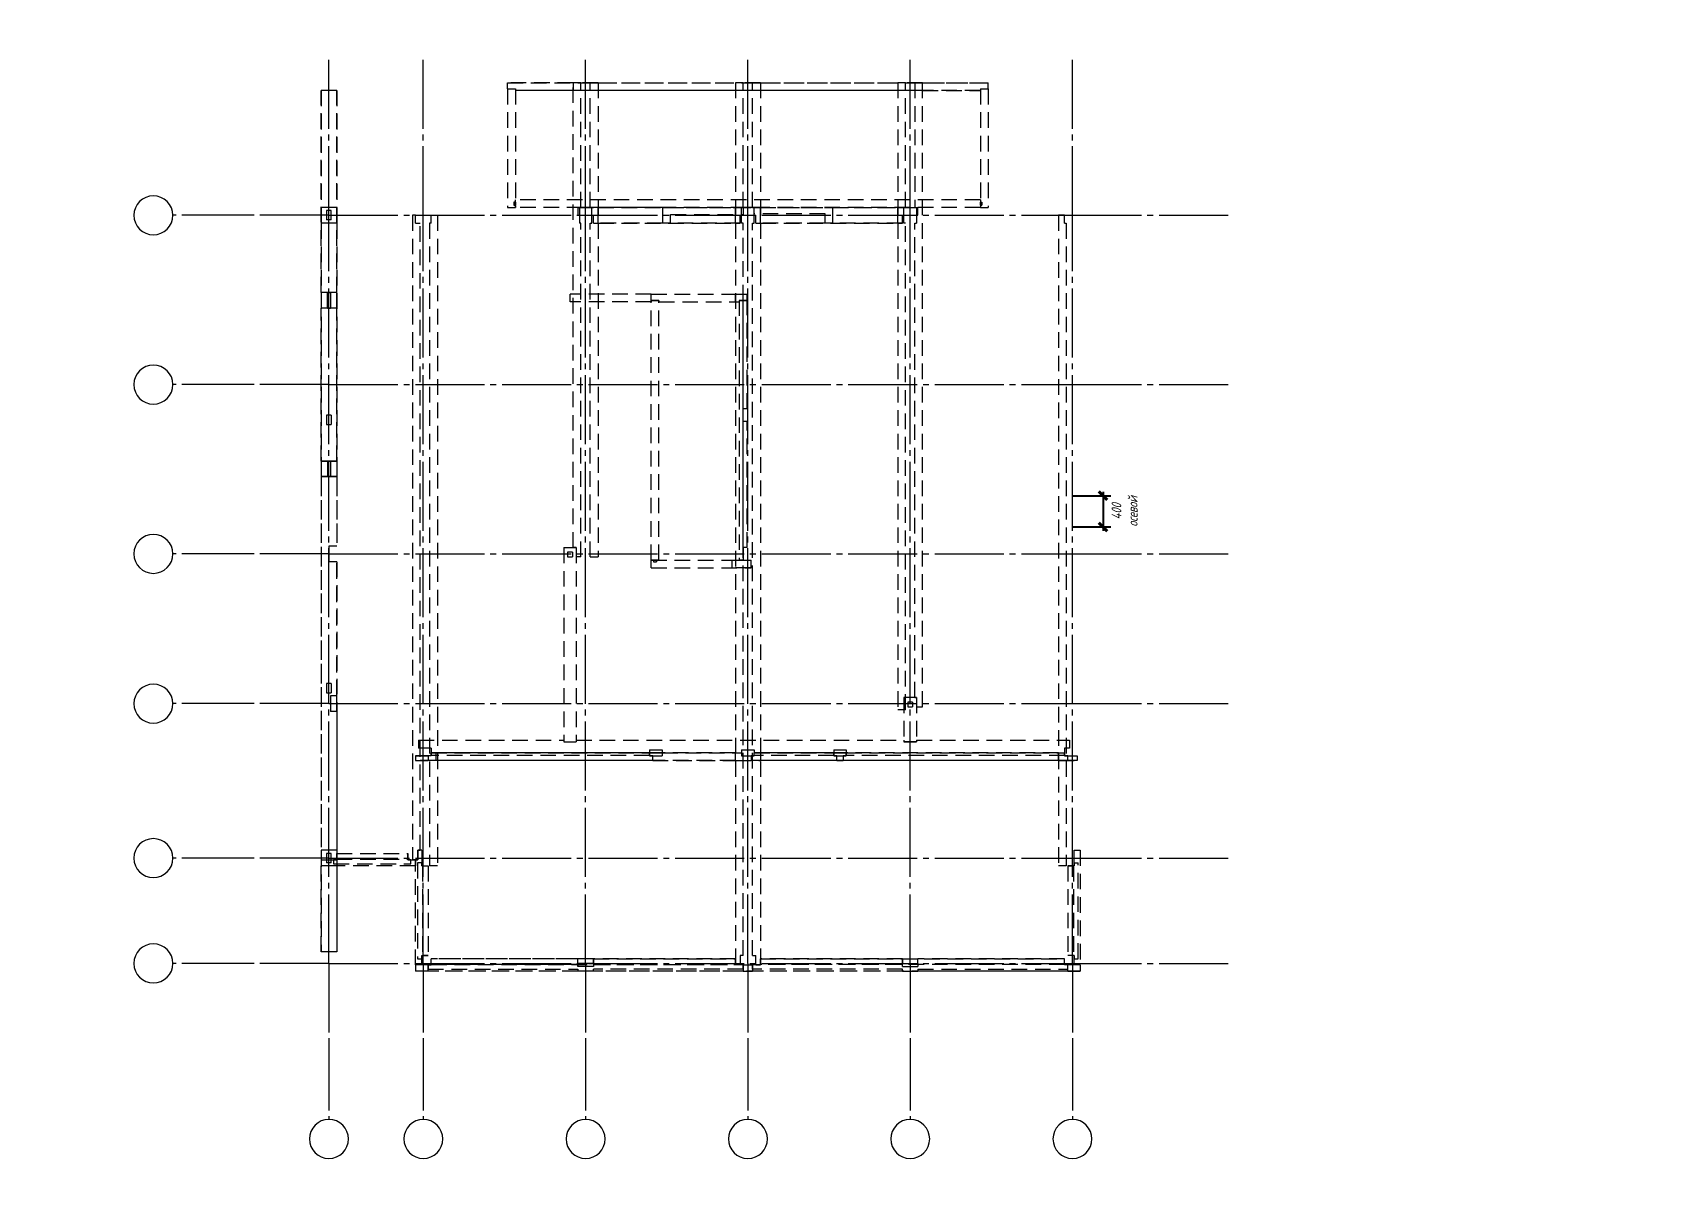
# Model space of a CAD drawing. Header units: millimetres. Extents: x 0 to 6720, y 0 to 297.
# Drawn here: x 1680 to 2100, y 0 to 297 of the extents above; entities that cross this region are included whole.
import ezdxf

# ---------------------------------------------------------------- set-up
doc = ezdxf.new("R2010")
doc.units = ezdxf.units.MM
for name, pattern in [('K5LT_AXLED', [22.1875, 17.6875, -1.5, 1.5, -1.5]), ('K5LT_BASIC', [0]), ('K5LT_DASHED', [6, 4, -2]), ('K5LT_THIN', [0])]:
    doc.linetypes.add(name, pattern=pattern)
doc.layers.add('Системный слой', color=7, linetype='Continuous')
doc.styles.add('KDIMTEXTSTYLE', font='GOST_AU.SHX', dxfattribs={"width": 0.96, "oblique": 15, "height": 5})
doc.styles.add('KTEXTSTYLE', font='GOST_AU.SHX', dxfattribs={"width": 0.96, "height": 5})
doc.dimstyles.new('KDIMSTYLE (0.02)', dxfattribs={"dimtxt": 5, "dimasz": 1, "dimexe": 2, "dimexo": 0, "dimgap": 1, "dimtad": 1, "dimlfac": 50, "dimtxsty": 'KDIMTEXTSTYLE', "dimsah": 1, "dimcen": 0, "dimdle": 1, "dimadec": 0, "dimazin": 0, "dimtfac": 0.667, "dimtmove": 0, "dimatfit": 3, "dimfxl": 0, "dimtvp": 1, "dimtolj": 1, "dimtzin": 0, "dimarcsym": 0})

msp = doc.modelspace()

# ---------------------------------------------------------------- blocks, each defined once
blk = doc.blocks.new('U238')
at = {"layer": 'Системный слой', "color": 30, "linetype": 'K5LT_AXLED', "lineweight": 18}
for p, q in [((1735.914169565281, 58.4019691759321), (1715.914169565281, 58.4019691759321)), ((1755.914169565281, 58.4019691759321), (1735.914169565281, 58.4019691759321)), ((1755.914169565281, 58.4019691759321), (1946.514169565281, 58.40196917593208)), ((1946.514169565281, 58.40196917593208), (1986.514169565281, 58.40196917593208))]:
    blk.add_line(p, q, dxfattribs=at)
at = {"layer": 'Системный слой', "color": 7, "linetype": 'K5LT_THIN', "lineweight": 18}
blk.add_arc((1710.914169565281, 58.4019691759321), 5, 0, 359.999994270422, dxfattribs=at)
blk = doc.blocks.new('U239')
at = {"layer": 'Системный слой', "color": 30, "linetype": 'K5LT_AXLED', "lineweight": 18}
for p, q in [((1735.914169565281, 85.4019691759321), (1715.914169565281, 85.4019691759321)), ((1755.914169565281, 85.4019691759321), (1735.914169565281, 85.4019691759321)), ((1755.914169565281, 85.4019691759321), (1946.514169565281, 85.40196917593208)), ((1946.514169565281, 85.40196917593208), (1986.514169565281, 85.40196917593208))]:
    blk.add_line(p, q, dxfattribs=at)
at = {"layer": 'Системный слой', "color": 7, "linetype": 'K5LT_THIN', "lineweight": 18}
blk.add_arc((1710.914169565281, 85.4019691759321), 5, 0, 359.999994270422, dxfattribs=at)
blk = doc.blocks.new('U240')
at = {"layer": 'Системный слой', "color": 30, "linetype": 'K5LT_AXLED', "lineweight": 18}
for p, q in [((1735.914169565281, 125.0019691759321), (1715.914169565281, 125.0019691759321)), ((1755.914169565281, 125.0019691759321), (1735.914169565281, 125.0019691759321)), ((1755.914169565281, 125.0019691759321), (1946.514169565281, 125.0019691759321)), ((1946.514169565281, 125.0019691759321), (1986.514169565281, 125.0019691759321))]:
    blk.add_line(p, q, dxfattribs=at)
at = {"layer": 'Системный слой', "color": 7, "linetype": 'K5LT_THIN', "lineweight": 18}
blk.add_arc((1710.914169565281, 125.0019691759321), 5, 0, 359.999994270422, dxfattribs=at)
blk = doc.blocks.new('U241')
at = {"layer": 'Системный слой', "color": 30, "linetype": 'K5LT_AXLED', "lineweight": 18}
for p, q in [((1735.914169565281, 163.4019691759321), (1715.914169565281, 163.4019691759321)), ((1755.914169565281, 163.4019691759321), (1735.914169565281, 163.4019691759321)), ((1755.914169565281, 163.4019691759321), (1946.514169565281, 163.4019691759321)), ((1946.514169565281, 163.4019691759321), (1986.514169565281, 163.4019691759321))]:
    blk.add_line(p, q, dxfattribs=at)
at = {"layer": 'Системный слой', "color": 7, "linetype": 'K5LT_THIN', "lineweight": 18}
blk.add_arc((1710.914169565281, 163.4019691759321), 5, 0, 359.999994270422, dxfattribs=at)
blk = doc.blocks.new('U242')
at = {"layer": 'Системный слой', "color": 30, "linetype": 'K5LT_AXLED', "lineweight": 18}
for p, q in [((1735.914169565281, 206.8019691759321), (1715.914169565281, 206.8019691759321)), ((1755.914169565281, 206.8019691759321), (1735.914169565281, 206.8019691759321)), ((1755.914169565281, 206.8019691759321), (1946.514169565281, 206.8019691759321)), ((1946.514169565281, 206.8019691759321), (1986.514169565281, 206.8019691759321))]:
    blk.add_line(p, q, dxfattribs=at)
at = {"layer": 'Системный слой', "color": 7, "linetype": 'K5LT_THIN', "lineweight": 18}
blk.add_arc((1710.914169565281, 206.8019691759321), 5, 0, 359.999994270422, dxfattribs=at)
blk = doc.blocks.new('U243')
at = {"layer": 'Системный слой', "color": 30, "linetype": 'K5LT_AXLED', "lineweight": 18}
for p, q in [((1735.914169565281, 250.2019691759321), (1715.914169565281, 250.2019691759321)), ((1755.914169565281, 250.2019691759321), (1735.914169565281, 250.2019691759321)), ((1755.914169565281, 250.2019691759321), (1946.514169565281, 250.2019691759321)), ((1946.514169565281, 250.2019691759321), (1986.514169565281, 250.2019691759321))]:
    blk.add_line(p, q, dxfattribs=at)
at = {"layer": 'Системный слой', "color": 7, "linetype": 'K5LT_THIN', "lineweight": 18}
blk.add_arc((1710.914169565281, 250.2019691759321), 5, 0, 359.999994270422, dxfattribs=at)
blk = doc.blocks.new('U244')
at = {"layer": 'Системный слой', "color": 30, "linetype": 'K5LT_AXLED', "lineweight": 18}
for p, q in [((1755.914169565281, 250.2019691759321), (1755.914169565281, 290.2019691759321)), ((1755.914169565281, 58.4019691759321), (1755.914169565281, 250.2019691759321)), ((1755.914169565281, 58.4019691759321), (1755.914169565281, 38.4019691759321)), ((1755.914169565281, 38.4019691759321), (1755.914169565281, 18.4019691759321))]:
    blk.add_line(p, q, dxfattribs=at)
at = {"layer": 'Системный слой', "color": 7, "linetype": 'K5LT_THIN', "lineweight": 18}
blk.add_arc((1755.914169565281, 13.4019691759321), 5, 0, 359.999994270422, dxfattribs=at)
blk = doc.blocks.new('U245')
at = {"layer": 'Системный слой', "color": 30, "linetype": 'K5LT_AXLED', "lineweight": 18}
for p, q in [((1780.11416956528, 250.2019691759321), (1780.11416956528, 290.2019691759321)), ((1780.11416956528, 58.4019691759321), (1780.11416956528, 250.2019691759321)), ((1780.11416956528, 58.4019691759321), (1780.11416956528, 38.4019691759321)), ((1780.11416956528, 38.4019691759321), (1780.11416956528, 18.4019691759321))]:
    blk.add_line(p, q, dxfattribs=at)
at = {"layer": 'Системный слой', "color": 7, "linetype": 'K5LT_THIN', "lineweight": 18}
blk.add_arc((1780.11416956528, 13.4019691759321), 5, 0, 359.999994270422, dxfattribs=at)
blk = doc.blocks.new('U246')
at = {"layer": 'Системный слой', "color": 30, "linetype": 'K5LT_AXLED', "lineweight": 18}
for p, q in [((1821.714169565281, 250.2019691759321), (1821.714169565281, 290.2019691759321)), ((1821.714169565281, 58.40196917593209), (1821.714169565281, 250.2019691759321)), ((1821.714169565281, 58.40196917593209), (1821.714169565281, 38.40196917593209)), ((1821.714169565281, 38.40196917593209), (1821.714169565281, 18.40196917593209))]:
    blk.add_line(p, q, dxfattribs=at)
at = {"layer": 'Системный слой', "color": 7, "linetype": 'K5LT_THIN', "lineweight": 18}
blk.add_arc((1821.714169565281, 13.40196917593209), 5, 0, 359.999994270422, dxfattribs=at)
blk = doc.blocks.new('U247')
at = {"layer": 'Системный слой', "color": 30, "linetype": 'K5LT_AXLED', "lineweight": 18}
for p, q in [((1863.314169565281, 250.2019691759321), (1863.314169565281, 290.2019691759321)), ((1863.314169565281, 58.40196917593209), (1863.314169565281, 250.2019691759321)), ((1863.314169565281, 58.40196917593209), (1863.314169565281, 38.40196917593209)), ((1863.314169565281, 38.40196917593209), (1863.314169565281, 18.40196917593209))]:
    blk.add_line(p, q, dxfattribs=at)
at = {"layer": 'Системный слой', "color": 7, "linetype": 'K5LT_THIN', "lineweight": 18}
blk.add_arc((1863.314169565281, 13.40196917593209), 5, 0, 359.999994270422, dxfattribs=at)
blk = doc.blocks.new('U248')
at = {"layer": 'Системный слой', "color": 30, "linetype": 'K5LT_AXLED', "lineweight": 18}
for p, q in [((1904.914169565281, 250.2019691759321), (1904.914169565281, 290.2019691759321)), ((1904.914169565281, 58.40196917593209), (1904.914169565281, 250.2019691759321)), ((1904.914169565281, 58.40196917593209), (1904.914169565281, 38.40196917593209)), ((1904.914169565281, 38.40196917593209), (1904.914169565281, 18.40196917593209))]:
    blk.add_line(p, q, dxfattribs=at)
at = {"layer": 'Системный слой', "color": 7, "linetype": 'K5LT_THIN', "lineweight": 18}
blk.add_arc((1904.914169565281, 13.40196917593209), 5, 0, 359.999994270422, dxfattribs=at)
blk = doc.blocks.new('U249')
at = {"layer": 'Системный слой', "color": 30, "linetype": 'K5LT_AXLED', "lineweight": 18}
for p, q in [((1946.514169565281, 250.2019691759321), (1946.514169565281, 290.2019691759321)), ((1946.514169565281, 58.40196917593208), (1946.514169565281, 250.2019691759321)), ((1946.514169565281, 58.40196917593208), (1946.514169565281, 38.40196917593208)), ((1946.514169565281, 38.40196917593208), (1946.514169565281, 18.40196917593208))]:
    blk.add_line(p, q, dxfattribs=at)
at = {"layer": 'Системный слой', "color": 7, "linetype": 'K5LT_THIN', "lineweight": 18}
blk.add_arc((1946.514169565281, 13.40196917593208), 5, 0, 359.999994270422, dxfattribs=at)
blk = doc.blocks.new('U237')
at = {"layer": 'Системный слой'}
for name in ['U244', 'U245', 'U246', 'U247', 'U248', 'U249', 'U243', 'U242', 'U241', 'U240', 'U239', 'U238']:
    blk.add_blockref(name, (0, 0), dxfattribs=at)
blk = doc.blocks.new('U250')
at = {"layer": 'Системный слой', "color": 7, "linetype": 'K5LT_DASHED', "lineweight": 18}
for p, q in [((1820.51418958528, 284.2019115659321), (1818.51418980528, 284.2019115659321)), ((1818.51418980528, 165.001932865932), (1818.51418980528, 284.2019115659321)), ((1820.51418958528, 252.2019234059322), (1820.51418958528, 284.2019115659321)), ((1822.91418280528, 252.201944445932), (1822.91418280528, 284.2019395659322)), ((1822.91418280528, 284.2019395659322), (1824.91418302528, 284.2019395659322)), ((1824.91418302528, 284.2019395659322), (1824.91418302528, 162.6019347059321)), ((1862.11418506528, 284.2019115659321), (1860.11418528528, 284.2019115659321)), ((1860.11418684528, 284.2019395659322), (1860.11418684528, 58.00197926593217)), ((1862.11418506528, 252.2019234059322), (1862.11418506528, 284.2019115659321)), ((1864.51418732528, 252.201944445932), (1864.51418732528, 284.2019395659322)), ((1864.51418732528, 284.2019395659322), (1866.51418754528, 284.2019395659322)), ((1866.51418458528, 284.2019115659321), (1866.51418458528, 58.00200038593204)), ((1903.71418054528, 284.2019115659321), (1901.71418076528, 284.2019115659321)), ((1901.71418076528, 284.2019115659321), (1901.71418076528, 123.4019373859321)), ((1903.71418054528, 252.2019234059322), (1903.71418054528, 284.2019115659321)), ((1906.11418028528, 284.2019115659321), (1906.11418028528, 252.2019234059322)), ((1906.11418028528, 284.2019115659321), (1908.11418006528, 284.2019115659321)), ((1908.11418006528, 124.2019373059321), (1908.11418006528, 284.2019115659321)), ((1820.51418958528, 252.2019234059322), (1820.11418974528, 252.2019234059322)), ((1820.11418974528, 252.2019234059322), (1820.11418974528, 248.2019238259322)), ((1822.91418280528, 252.201944445932), (1823.31418298528, 252.201944445932)), ((1823.31418298528, 248.2019440059322), (1823.31418298528, 252.201944445932)), ((1862.11418506528, 252.2019234059322), (1861.71418522528, 252.2019234059322)), ((1861.71418522528, 248.2019238259322), (1861.71418522528, 252.2019234059322)), ((1864.51418732528, 252.201944445932), (1864.91418750528, 252.201944445932)), ((1864.91418750528, 248.2019440059322), (1864.91418750528, 252.201944445932)), ((1903.71418054528, 252.2019234059322), (1903.31418070528, 252.2019234059322)), ((1903.31418070528, 248.2019238259322), (1903.31418070528, 252.2019234059322)), ((1906.11418028528, 252.2019234059322), (1906.51418036528, 252.2019234059322)), ((1906.51419202528, 252.201944445932), (1906.51419202528, 248.2019440059322)), ((1777.31417786528, 250.2019350259322), (1777.31417786528, 85.00198672593207)), ((1778.11419444528, 250.2019144059321), (1777.31419426528, 250.2019144059321)), ((1778.11419444528, 248.2019238259322), (1778.11419444528, 250.2019144059321)), ((1778.11419444528, 248.2019238259322), (1779.31419404528, 248.2019238259322)), ((1779.31417808528, 87.40192654593207), (1779.31417808528, 248.2019440059322)), ((1781.71417834528, 248.2019440059322), (1781.71417834528, 83.40192610593208)), ((1782.11419400528, 248.2019238259322), (1781.71419378528, 248.2019238259322)), ((1782.11419400528, 248.2019238259322), (1782.11419400528, 250.2019145859321)), ((1782.11419400528, 250.2019145859321), (1783.71419358528, 250.2019145859321)), ((1783.71417856528, 250.2019351859321), (1783.71417856528, 83.40192610593208)), ((1820.51418958528, 248.2019238259322), (1820.11418974528, 248.2019238259322)), ((1820.51418958528, 162.6019331259321), (1820.51418958528, 248.2019238259322)), ((1822.91418280528, 162.6019347059321), (1822.91418280528, 248.2019440059322)), ((1822.91418280528, 248.2019440059322), (1823.31418298528, 248.2019440059322)), ((1862.11418506528, 248.2019238259322), (1861.71418522528, 248.2019238259322)), ((1862.11418506528, 60.40194422593209), (1862.11418506528, 248.2019238259322)), ((1864.51418732528, 60.4019236059321), (1864.51418732528, 248.2019440059322)), ((1864.51418732528, 248.2019440059322), (1864.91418750528, 248.2019440059322)), ((1903.71418054528, 248.2019238259322), (1903.31418070528, 248.2019238259322)), ((1903.71418054528, 123.4019373859321), (1903.71418054528, 248.2019238259322)), ((1906.11418028528, 126.6019370459321), (1906.11418028528, 248.2019238259322)), ((1906.11419184528, 248.2019440059322), (1906.51419202528, 248.2019440059322)), ((1944.51419626528, 250.2019351859321), (1942.91419584528, 250.2019351859321)), ((1942.91419584528, 250.2019351859321), (1942.91419584528, 83.40192998593207)), ((1944.51419626528, 248.2019440059322), (1944.51419626528, 250.2019351859321)), ((1944.51419626528, 248.2019440059322), (1944.91419606528, 248.2019440059322)), ((1944.91417606528, 248.2019238259322), (1944.91417606528, 83.40194560593213)), ((1819.31418996528, 165.001932865932), (1818.51418980528, 165.001932865932)), ((1819.31418996528, 165.001932865932), (1819.31418996528, 162.6019331259321)), ((1820.51418958528, 162.6019331259321), (1819.31418996528, 162.6019331259321)), ((1822.91418280528, 162.6019347059321), (1824.91418302528, 162.6019347059321)), ((1906.11418028528, 126.6019370459321), (1906.51418048528, 126.6019370459321)), ((1906.51419214528, 126.6019308059321), (1906.51419214528, 124.2019305459321)), ((1903.71418054528, 123.4019373859321), (1901.71418076528, 123.4019373859321)), ((1906.51418048528, 124.2019373059321), (1908.11418006528, 124.2019373059321)), ((1753.91417034528, 85.00198672593207), (1757.91417600528, 85.00198672593207)), ((1753.91419184528, 85.00200198593215), (1757.11419672528, 85.00200198593215)), ((1753.91419184528, 85.00200198593215), (1753.91419184528, 83.40200216593206)), ((1757.91419516528, 85.00200090593208), (1757.11419522528, 85.00200090593208)), ((1757.11419672528, 85.00200198593215), (1757.11419672528, 83.9219416659321)), ((1757.91417600528, 85.00198672593207), (1757.91417600528, 86.60198690593214)), ((1757.91419516528, 85.00200090593208), (1757.91419516528, 85.16194044593213)), ((1757.91419662528, 85.16194154593207), (1757.91419662528, 86.60200182593209)), ((1757.91419662528, 86.60200182593209), (1776.11419464528, 86.60200182593209)), ((1757.91419662528, 85.16194154593207), (1776.11419464528, 85.16194154593207)), ((1776.11417798528, 85.00198672593207), (1776.11417798528, 86.60198690593214)), ((1776.11417798528, 85.00198672593207), (1778.11417666528, 85.00198672593207)), ((1776.11419346528, 85.00200090593208), (1776.11419346528, 85.16194044593213)), ((1776.91419338528, 85.00200090593208), (1776.11419346528, 85.00200090593208)), ((1776.11419464528, 86.60200182593209), (1776.11419464528, 85.16194154593207)), ((1776.91419456528, 83.9219416659321), (1776.91419456528, 85.00200198593215)), ((1776.91419456528, 85.00200198593215), (1778.11419288528, 85.00200198593215)), ((1778.71419424528, 85.00200198593215), (1777.31419426528, 85.00200198593215)), ((1778.11419288528, 85.00200198593215), (1778.11419288528, 83.40200216593206)), ((1778.11419288528, 58.00200038593204), (1778.11419288528, 85.00200198593215)), ((1778.11419288528, 85.00200198593215), (1778.71419424528, 85.00200198593215)), ((1779.71419272528, 84.20194858593212), (1778.63419438528, 84.20194858593212)), ((1778.63419438528, 84.20194858593212), (1778.63419438528, 59.60195124593214)), ((1778.71417814528, 87.40192654593207), (1778.71417814528, 85.00198672593207)), ((1778.71417814528, 87.40192654593207), (1779.31417808528, 87.40192654593207)), ((1779.71419272528, 87.40200172593207), (1778.71419424528, 87.40200172593207)), ((1778.71419424528, 85.00200198593215), (1778.71419424528, 87.40200172593207)), ((1779.71417682528, 87.40198698593217), (1779.71417682528, 83.40192610593208)), ((1779.71419158528, 83.40194060593218), (1779.71419158528, 84.20194746593218)), ((1779.71419272528, 87.40200172593207), (1779.71419272528, 84.20194858593212)), ((1946.91417456528, 84.20194550593209), (1946.91417456528, 87.40194516593212)), ((1946.91417456528, 87.40194516593212), (1948.51417438528, 87.40194516593212)), ((1946.91417456528, 84.20194550593209), (1947.99417598528, 84.20194550593209)), ((1946.91417602528, 84.20194440593215), (1946.91417602528, 83.40194448593203)), ((1946.91419498528, 83.40192998593207), (1946.91419498528, 87.40193042593208)), ((1947.99417598528, 59.60194818593212), (1947.99417598528, 84.20194550593209)), ((1948.51417438528, 87.40194516593212), (1948.51417438528, 58.00200038593204)), ((1778.11419288528, 83.40200216593206), (1753.91419184528, 83.40200216593206)), ((1757.11419672528, 83.9219416659321), (1776.91419456528, 83.9219416659321)), ((1779.71417682528, 83.40192610593208), (1781.31417700528, 83.40192610593208)), ((1779.71419158528, 83.40194060593218), (1779.87419310528, 83.40194060593218)), ((1779.87419424528, 83.40194172593212), (1781.31419254528, 83.40194172593212)), ((1779.87419424528, 83.40194172593212), (1779.87419424528, 60.40194422593209)), ((1781.31419254528, 83.40194172593212), (1781.31419254528, 60.40194422593209)), ((1783.71417856528, 83.40192610593208), (1781.71417834528, 83.40192610593208)), ((1944.91417606528, 83.40194560593213), (1942.91417628528, 83.40194560593213)), ((1945.31417474528, 83.40194560593213), (1946.75417612528, 83.40194560593213)), ((1945.31417474528, 83.40194560593213), (1945.31417474528, 60.40194422593209)), ((1946.91419498528, 83.40192998593207), (1945.31419482528, 83.40192998593207)), ((1946.75417612528, 83.40194560593213), (1946.75417612528, 60.40194422593209)), ((1946.91417602528, 83.40194448593203), (1946.75417758528, 83.40194448593203)), ((1778.63419438528, 59.60195124593214), (1779.71419272528, 59.60195124593214)), ((1779.71417682528, 58.00197926593217), (1779.71417682528, 60.4019236059321)), ((1779.71417682528, 60.4019236059321), (1781.31417700528, 60.4019236059321)), ((1779.71419158528, 59.60194976593208), (1779.71419158528, 60.40194276593203)), ((1779.71419158528, 60.40194276593203), (1779.87419310528, 60.40194276593203)), ((1779.71419272528, 59.60195124593214), (1779.71419272528, 58.00200038593204)), ((1781.31419254528, 60.40194422593209), (1779.87419424528, 60.40194422593209)), ((1782.11417862528, 58.16192336593216), (1782.11417862528, 59.60197942593208)), ((1860.11418066528, 59.60197942593208), (1782.11417862528, 59.60197942593208)), ((1819.71418992528, 59.60200022593214), (1782.11419400528, 59.60200022593214)), ((1823.71418902528, 59.60199874593207), (1819.71418940528, 59.60199874593207)), ((1819.71418940528, 58.40197088593209), (1819.71418940528, 59.60199874593207)), ((1819.71418992528, 58.16194446593217), (1819.71418992528, 59.60200022593214)), ((1823.71418948528, 59.60200022593214), (1823.71418948528, 58.16194446593217)), ((1823.71418948528, 59.60200022593214), (1860.11417908528, 59.60200022593214)), ((1823.71418902528, 58.40197088593209), (1823.71418902528, 59.60199874593207)), ((1860.11418066528, 58.16192336593216), (1860.11418066528, 59.60197942593208)), ((1862.11418506528, 60.40194422593209), (1861.31418540528, 60.40194422593209)), ((1861.31418722528, 60.4019236059321), (1861.31418722528, 58.00197926593217)), ((1864.51418732528, 60.4019236059321), (1865.31418766528, 60.4019236059321)), ((1865.31418766528, 58.00197926593217), (1865.31418766528, 60.4019236059321)), ((1902.91418088528, 59.60200022593214), (1866.51417838528, 59.60200022593214)), ((1866.51417838528, 58.16194446593217), (1866.51417838528, 59.60200022593214)), ((1866.51418134528, 59.60197942593208), (1944.51419626528, 59.60197942593208)), ((1902.91418088528, 58.16194446593217), (1902.91418088528, 59.60200022593214)), ((1902.91418166528, 59.60199874593207), (1902.91418166528, 58.40197088593209)), ((1902.91418166528, 59.60199874593207), (1906.91418128528, 59.60199874593207)), ((1906.91418044528, 58.16194446593217), (1906.91418044528, 59.60200022593214)), ((1944.51417636528, 59.60200022593214), (1906.91418044528, 59.60200022593214)), ((1906.91418128528, 58.40197088593209), (1906.91418128528, 59.60199874593207)), ((1944.51417636528, 58.16194446593217), (1944.51417636528, 59.60200022593214)), ((1946.75417612528, 60.40194422593209), (1945.31417474528, 60.40194422593209)), ((1946.91419498528, 60.4019236059321), (1945.31419482528, 60.4019236059321)), ((1946.91417602528, 60.40194276593203), (1946.75417758528, 60.40194276593203)), ((1946.91417456528, 58.00200038593204), (1946.91417456528, 59.60194818593212)), ((1946.91417456528, 59.60194818593212), (1947.99417598528, 59.60194818593212)), ((1946.91417602528, 60.40194276593203), (1946.91417602528, 59.60194670593206)), ((1946.91419498528, 58.00197926593217), (1946.91419498528, 60.4019236059321)), ((1781.31417700528, 58.00197926593217), (1778.11417174528, 58.00197926593217)), ((1781.31417700528, 56.40197908593211), (1778.11417174528, 56.40197908593211)), ((1778.11418798528, 58.00200038593204), (1778.11418798528, 56.40200056593211)), ((1819.71418992528, 56.40200056593211), (1778.11418798528, 56.40200056593211)), ((1779.71419272528, 58.00200038593204), (1778.11419288528, 58.00200038593204)), ((1781.31417922528, 56.40198214593212), (1781.31417922528, 58.00198228593217)), ((1781.31417922528, 58.00198228593217), (1782.11418082528, 58.00198228593217)), ((1862.11418748528, 56.40198214593212), (1781.31417922528, 56.40198214593212)), ((1781.31419298528, 58.00199888593212), (1781.31419298528, 56.92194308593214)), ((1781.31419298528, 56.92194308593214), (1819.71418940528, 56.92194308593214)), ((1782.11418082528, 58.00198228593217), (1782.11418082528, 58.16192638593217)), ((1782.11418082528, 58.16192638593217), (1860.11418042528, 58.16192638593217)), ((1819.71418940528, 58.16194296593211), (1782.11419290528, 58.16194296593211)), ((1823.71418858528, 58.40196938593217), (1819.71418888528, 58.40196938593217)), ((1819.71418888528, 57.60196944593205), (1819.71418888528, 58.40196938593217)), ((1819.71418940528, 58.16194296593211), (1819.71418940528, 57.60197096593213)), ((1823.71418902528, 57.60197096593213), (1819.71418940528, 57.60197096593213)), ((1819.71418940528, 56.92194308593214), (1819.71418940528, 56.40199902593216)), ((1823.71418902528, 56.40199902593216), (1819.71418940528, 56.40199902593216)), ((1823.71418858528, 58.40196938593217), (1823.71418858528, 57.60196944593205)), ((1823.71418948528, 58.16194446593217), (1860.11417908528, 58.16194446593217)), ((1823.71418902528, 58.16194296593211), (1823.71418902528, 57.60197096593213)), ((1862.11418530528, 56.92194460593208), (1823.71418948528, 56.92194460593208)), ((1823.71418902528, 56.40199902593216), (1823.71418902528, 56.92194308593214)), ((1902.91418088528, 56.40200056593211), (1823.71418948528, 56.40200056593211)), ((1860.11418042528, 58.16192638593217), (1860.11418042528, 58.00198228593217)), ((1862.11418748528, 58.00198228593217), (1860.11418042528, 58.00198228593217)), ((1861.31418540528, 58.00200038593204), (1860.11418528528, 58.00200038593204)), ((1862.11418530528, 56.92194460593208), (1862.11418530528, 58.00200038593204)), ((1862.11418748528, 58.00198228593217), (1862.11418748528, 56.40198214593212)), ((1862.11418778528, 58.00197926593217), (1864.51418758528, 58.00197926593217)), ((1862.11418778528, 56.40197908593211), (1864.51418758528, 56.40197908593211)), ((1864.51418504528, 56.92194460593208), (1864.51418504528, 58.00200038593204)), ((1902.91418088528, 56.92194460593208), (1864.51418504528, 56.92194460593208)), ((1866.51418092528, 58.00198228593217), (1864.51418722528, 58.00198228593217)), ((1864.51418722528, 58.00198228593217), (1864.51418722528, 56.40198214593212)), ((1945.31419548528, 56.40198214593212), (1864.51418722528, 56.40198214593212)), ((1865.31418766528, 58.00197926593217), (1866.51418754528, 58.00197926593217)), ((1902.91418166528, 58.16194296593211), (1866.51417860528, 58.16194296593211)), ((1944.51419342528, 58.16192638593217), (1866.51418092528, 58.16192638593217)), ((1866.51418092528, 58.16192638593217), (1866.51418092528, 58.00198228593217)), ((1902.91418088528, 56.40200056593211), (1902.91418088528, 56.92194460593208)), ((1902.91418166528, 58.40197088593209), (1906.91418128528, 58.40197088593209)), ((1902.91418242528, 57.60196944593205), (1902.91418242528, 58.40196938593217)), ((1902.91418166528, 57.60197096593213), (1902.91418166528, 58.16194296593211)), ((1902.91418242528, 57.60196944593205), (1906.91418212528, 57.60196944593205)), ((1902.91418166528, 56.40199902593216), (1906.91418128528, 56.40199902593216)), ((1948.51416948528, 56.40200056593211), (1906.91418044528, 56.40200056593211)), ((1944.51417778528, 58.16194296593211), (1906.91418128528, 58.16194296593211)), ((1906.91418128528, 58.16194296593211), (1906.91418128528, 57.60197096593213)), ((1906.91418128528, 56.92194308593214), (1945.31417770528, 56.92194308593214)), ((1906.91418128528, 56.92194308593214), (1906.91418128528, 56.40199902593216)), ((1906.91418212528, 58.40196938593217), (1906.91418212528, 57.60196944593205)), ((1944.51419342528, 58.00198228593217), (1944.51419342528, 58.16192638593217)), ((1945.31419548528, 58.00198228593217), (1944.51419342528, 58.00198228593217)), ((1945.31417770528, 56.92194308593214), (1945.31417770528, 58.00199888593212)), ((1945.31419548528, 56.40198214593212), (1945.31419548528, 58.00198228593217)), ((1948.51419026528, 58.00197926593217), (1945.31419836528, 58.00197926593217)), ((1945.31419836528, 56.40197908593211), (1948.51419026528, 56.40197908593211)), ((1948.51417438528, 58.00200038593204), (1946.91417456528, 58.00200038593204)), ((1948.51419026528, 58.00197926593217), (1948.51419026528, 56.40197908593211))]:
    blk.add_line(p, q, dxfattribs=at)
blk = doc.blocks.new('U251')
at = {"layer": 'Системный слой', "color": 7, "linetype": 'K5LT_DASHED', "lineweight": 18}
for p, q in [((1753.91414986528, 282.2018174659321), (1753.91416020528, 252.2018901659321)), ((1757.91416290528, 282.2017991459322), (1753.91416522528, 282.2017977659322)), ((1753.91418306528, 230.4018877459322), (1753.91416522528, 282.2017977659322)), ((1757.91414816528, 282.2018188259322), (1757.91415850528, 252.2018915459322)), ((1757.91418074528, 230.4018891259321), (1757.91416290528, 282.2017991459322)), ((1801.71419628528, 282.6018784459321), (1801.71419628528, 284.2018778059322)), ((1801.71419628528, 284.2018778059322), (1924.91414790528, 284.2018778059322)), ((1801.71419628528, 282.6018784459321), (1803.71419548528, 282.6018784459321)), ((1818.51419714528, 284.2018498059322), (1801.71420738528, 284.2018498059322)), ((1801.71420738528, 282.6018507859322), (1801.71420738528, 252.2018686459321)), ((1801.71420738528, 282.6018507859322), (1803.71420616528, 282.6018507859322)), ((1803.71419548528, 282.6018784459321), (1803.71419548528, 252.2018897059321)), ((1922.91414868528, 282.2018786059322), (1803.71419548528, 282.2018786059322)), ((1803.71420616528, 282.6018507859322), (1803.71420616528, 282.2018510259321)), ((1818.51419714528, 282.2018510259321), (1803.71420616528, 282.2018510259321)), ((1824.91419236528, 284.2018538059322), (1818.51419608528, 284.2018538059322)), ((1824.91419236528, 282.2018549659322), (1818.51419608528, 282.2018549659322)), ((1818.51419714528, 284.2018498059322), (1818.51419714528, 282.2018510259321)), ((1824.91419324528, 284.2018498059322), (1860.11417176528, 284.2018498059322)), ((1824.91419324528, 284.2018498059322), (1824.91419324528, 282.2018510259321)), ((1860.11417176528, 282.2018510259321), (1824.91419324528, 282.2018510259321)), ((1866.51416828528, 284.2018538059322), (1860.11417198528, 284.2018538059322)), ((1860.11417176528, 284.2018498059322), (1860.11417176528, 282.2018510259321)), ((1866.51416828528, 282.2018549659322), (1860.11417198528, 282.2018549659322)), ((1866.51416786528, 284.2018498059322), (1901.71414640528, 284.2018498059322)), ((1866.51416786528, 284.2018498059322), (1866.51416786528, 282.2018510259321)), ((1901.71414640528, 282.2018510259321), (1866.51416786528, 282.2018510259321)), ((1901.71414640528, 284.2018498059322), (1901.71414640528, 282.2018510259321)), ((1908.11414420528, 284.2018538059322), (1901.71414790528, 284.2018538059322)), ((1908.11414420528, 282.2018549659322), (1901.71414790528, 282.2018549659322)), ((1908.11414248528, 282.2018510259321), (1908.11414248528, 284.2018498059322)), ((1908.11414248528, 284.2018498059322), (1924.91413224528, 284.2018498059322)), ((1908.11414248528, 282.2018510259321), (1922.91413346528, 282.2018510259321)), ((1922.91413346528, 282.6018507859322), (1922.91413346528, 252.2018686459321)), ((1922.91413346528, 282.6018507859322), (1924.91413224528, 282.6018507859322)), ((1922.91414868528, 282.6018784459321), (1922.91414868528, 282.2018786059322)), ((1922.91414868528, 282.6018784459321), (1924.91414790528, 282.6018784459321)), ((1924.91414790528, 282.6018784459321), (1924.91414790528, 284.2018778059322)), ((1924.91414790528, 282.6018784459321), (1924.91414790528, 252.2018897059321)), ((1757.91415924528, 252.2018907859321), (1753.91416096528, 252.2018894259322)), ((1753.91416096528, 252.2018894259322), (1753.91416234528, 248.2018911459322)), ((1757.91415924528, 252.2018907859321), (1757.91416062528, 248.2018925259322)), ((1801.71419628528, 252.2018897059321), (1803.71419548528, 252.2018897059321)), ((1803.71419854528, 253.6018830459322), (1803.31419872528, 253.6018830459322)), ((1803.31419872528, 253.6018830459322), (1803.31419872528, 252.8018834259322)), ((1803.31419872528, 252.8018834259322), (1803.71419854528, 252.8018834259322)), ((1803.71420312528, 253.6018739059322), (1803.31420334528, 253.6018739059322)), ((1803.31420334528, 253.6018739059322), (1803.31420334528, 252.8018743459322)), ((1803.71420312528, 252.8018743459322), (1803.31420334528, 252.8018743459322)), ((1922.91414650528, 254.2018858459321), (1803.71419702528, 254.2018858459321)), ((1803.71419702528, 252.2018867059321), (1803.71419702528, 254.2018858459321)), ((1922.91414650528, 252.2018867059321), (1803.71419702528, 252.2018867059321)), ((1803.71419854528, 253.6018830459322), (1803.71419854528, 252.8018834259322)), ((1803.71420312528, 253.6018739059322), (1803.71420312528, 252.8018743459322)), ((1841.51418064528, 252.2018897059321), (1819.71418946528, 252.2018897059321)), ((1819.71418946528, 252.2018897059321), (1819.71418946528, 250.2018995259321)), ((1819.71419562528, 252.2018716659321), (1824.91419236528, 252.2018716659321)), ((1824.91419236528, 248.2018739859322), (1824.91419236528, 252.2018716659321)), ((1824.91419324528, 252.2018686459321), (1860.11417176528, 252.2018686459321)), ((1841.51418100528, 248.2018883859321), (1841.51418100528, 252.2018867059321)), ((1841.51418100528, 252.2018867059321), (1862.11417252528, 252.2018867059321)), ((1860.11417198528, 248.2018739859322), (1860.11417198528, 252.2018716659321)), ((1860.11417198528, 252.2018716659321), (1866.51416828528, 252.2018716659321)), ((1864.91417170528, 252.2018897059321), (1862.11417280528, 252.2018897059321)), ((1862.11417280528, 252.2018897059321), (1862.11417280528, 250.4418994259321)), ((1864.91417170528, 250.6018993659322), (1864.91417170528, 252.2018897059321)), ((1864.91417152528, 252.2018882059322), (1885.11416302528, 252.2018882059322)), ((1866.51416828528, 248.2018739859322), (1866.51416828528, 252.2018716659321)), ((1866.51416786528, 252.2018686459321), (1901.71414640528, 252.2018686459321)), ((1885.11416352528, 248.2018912659321), (1885.11416352528, 252.2018897059321)), ((1885.11416352528, 252.2018897059321), (1906.91415520528, 252.2018897059321)), ((1901.71414640528, 248.2018710859321), (1901.71414640528, 252.2018686459321)), ((1901.71414790528, 252.2018716659321), (1906.91414514528, 252.2018716659321)), ((1906.91415520528, 250.2018995259321), (1906.91415520528, 252.2018897059321)), ((1922.91413780528, 252.8018743459322), (1922.91413780528, 253.6018739059322)), ((1922.91413780528, 253.6018739059322), (1923.31413758528, 253.6018739059322)), ((1922.91413780528, 252.8018743459322), (1923.31413758528, 252.8018743459322)), ((1922.91414432528, 253.6018830459322), (1923.31414414528, 253.6018830459322)), ((1922.91414432528, 253.6018830459322), (1922.91414432528, 252.8018834259322)), ((1922.91414432528, 252.8018834259322), (1923.31414414528, 252.8018834259322)), ((1922.91414650528, 254.2018858459321), (1922.91414650528, 252.2018867059321)), ((1922.91414868528, 252.2018897059321), (1924.91414790528, 252.2018897059321)), ((1923.31414414528, 253.6018830459322), (1923.31414414528, 252.8018834259322)), ((1923.31414414528, 252.8018834259322), (1923.31414414528, 253.6018830459322)), ((1757.91416062528, 248.2018925259322), (1753.91416234528, 248.2018911459322)), ((1753.91416158528, 248.2018918659321), (1753.91421698528, 87.40196000593205)), ((1756.51419824528, 251.401885625932), (1755.31419886528, 251.4018852259322)), ((1755.31419886528, 251.4018852259322), (1755.31419970528, 249.0018869059322)), ((1756.51420354528, 249.0018829659322), (1755.31420424528, 249.0018825459322)), ((1756.51420354528, 249.0018829659322), (1756.51420272528, 251.4018811659321)), ((1757.91415988528, 248.2018932459322), (1757.91418842528, 165.4019325059321)), ((1819.71418946528, 250.2018995259321), (1823.71418788528, 250.2018995259321)), ((1823.71418788528, 248.2018912659321), (1823.71418788528, 250.2018995259321)), ((1841.51418064528, 248.2018912659321), (1823.71418788528, 248.2018912659321)), ((1823.71419332528, 248.2018739859322), (1824.91419236528, 248.2018739859322)), ((1824.91419324528, 248.2018710859321), (1860.11417176528, 248.2018710859321)), ((1843.51418014528, 248.2018883859321), (1841.51418100528, 248.2018883859321)), ((1843.51417986528, 248.2018912659321), (1843.51417986528, 250.4418994259321)), ((1843.51417986528, 250.4418994259321), (1862.11417280528, 250.4418994259321)), ((1861.31417312528, 248.2018912659321), (1843.51417986528, 248.2018912659321)), ((1860.11417198528, 248.2018739859322), (1861.31417154528, 248.2018739859322)), ((1861.31417154528, 248.2018739859322), (1861.31417154528, 250.2018728259321)), ((1861.31417312528, 250.2018904859321), (1865.31417154528, 250.2018904859321)), ((1883.11416430528, 250.6018993659322), (1864.91417170528, 250.6018993659322)), ((1865.31416922528, 248.2018739859322), (1865.31416922528, 250.2018728259321)), ((1865.31416922528, 248.2018739859322), (1866.51416828528, 248.2018739859322)), ((1883.11416430528, 248.2018912659321), (1865.31417154528, 248.2018912659321)), ((1866.51416786528, 248.2018710859321), (1901.71414640528, 248.2018710859321)), ((1883.11416384528, 248.2018898259322), (1883.11416384528, 250.6018978859321)), ((1885.11416302528, 248.2018898259322), (1883.11416384528, 248.2018898259322)), ((1902.91415678528, 248.2018912659321), (1885.11416352528, 248.2018912659321)), ((1901.71414790528, 248.2018739859322), (1902.91414746528, 248.2018739859322)), ((1902.91414746528, 248.2018739859322), (1902.91414746528, 250.2018818659321)), ((1902.91415678528, 250.2018995259321), (1906.91415520528, 250.2018995259321)), ((1755.51420062528, 230.4018894659322), (1753.91418152528, 230.4018889259322)), ((1753.91418152528, 230.4018889259322), (1753.91418290528, 226.401891165932)), ((1757.91418074528, 230.4018891259321), (1753.91418306528, 230.4018877459322)), ((1755.51420050528, 226.4018928259322), (1755.51419912528, 230.4018906459322)), ((1755.51419912528, 230.4018906459322), (1756.31419868528, 230.4018909059321)), ((1756.31419868528, 230.4018909059321), (1756.31420006528, 226.4018931059321)), ((1757.91417928528, 230.4018903059322), (1756.31420018528, 230.4018897459321)), ((1757.91418066528, 226.4018925459321), (1757.91417928528, 230.4018903059322)), ((1817.71419108528, 228.0019067259321), (1817.71419108528, 230.0019058659321)), ((1838.51418226528, 228.0019067259321), (1817.71419108528, 228.0019067259321)), ((1838.51418450528, 230.0018942859321), (1817.71419654528, 230.0018942859321)), ((1838.51418182528, 228.4019088259321), (1838.51418182528, 230.0019081859321)), ((1838.51418182528, 230.0019081859321), (1863.11417190528, 230.0019081859321)), ((1838.51418182528, 228.4019088259321), (1840.51418104528, 228.4019088259321)), ((1838.51418226528, 228.4019065459321), (1838.51418226528, 228.0019067259321)), ((1838.51418494528, 230.0018919659321), (1860.11417176528, 230.0018919659321)), ((1838.51418494528, 161.8019328259322), (1838.51418494528, 228.4018929459322)), ((1840.51418372528, 228.4018929459322), (1838.51418494528, 228.4018929459322)), ((1840.51418104528, 228.0019089659321), (1861.11417270528, 228.0019089659321)), ((1840.51418372528, 228.4018929459322), (1840.51418372528, 228.0018931859321)), ((1840.51418372528, 161.8019328259322), (1840.51418372528, 228.4018929459322)), ((1840.51418372528, 228.0018931859321), (1860.11417176528, 228.0018931859321)), ((1860.11417198528, 230.0018942859321), (1863.11417000528, 230.0018942859321)), ((1860.11417176528, 228.0018931859321), (1860.11417176528, 230.0018919659321)), ((1860.11417198528, 228.001895445932), (1861.11417116528, 228.001895445932)), ((1861.11417116528, 228.4018952059321), (1863.11417000528, 228.4018952059321)), ((1861.11417116528, 228.4018952059321), (1861.11417116528, 228.001895445932)), ((1862.11417058528, 228.4018952059321), (1861.11417116528, 228.4018952059321)), ((1861.11417116528, 228.4018952059321), (1861.11417116528, 161.8019330259321)), ((1863.11417190528, 228.4019088259321), (1861.11417270528, 228.4019088259321)), ((1862.11417030528, 200.6019098859321), (1862.11417030528, 228.4018929459322)), ((1862.11417030528, 228.4018929459322), (1863.11416968528, 228.4018929459322)), ((1863.11417000528, 228.4018952059321), (1863.11417000528, 230.0018942859321)), ((1863.11416968528, 200.6019098859321), (1863.11416968528, 228.4018929459322)), ((1755.51420200528, 226.4018917259321), (1753.91418290528, 226.401891165932)), ((1757.91418212528, 226.4018914459321), (1753.91418444528, 226.4018900659321)), ((1753.91419794528, 187.2019127659321), (1753.91418444528, 226.4018900659321)), ((1755.51420050528, 226.4018928259322), (1756.31420006528, 226.4018931059321)), ((1757.91418066528, 226.4018925459321), (1756.31420156528, 226.401892005932)), ((1757.91419564528, 187.2019141459321), (1757.91418212528, 226.4018914459321)), ((1756.51420128528, 199.0019166459321), (1755.31420184528, 199.0019162459321)), ((1755.31420184528, 199.0019162459321), (1755.31420268528, 196.601916965932)), ((1756.51420128528, 199.0019166459321), (1756.51420210528, 196.6019173659322)), ((1863.11416968528, 200.6019098859321), (1862.11417030528, 200.6019098859321)), ((1862.11417030528, 165.001931605932), (1862.11417030528, 197.4019118459321)), ((1862.11417030528, 197.4019118459321), (1863.11416968528, 197.4019118459321)), ((1862.11417058528, 197.401913145932), (1862.11417058528, 200.6019113059322)), ((1863.11416968528, 165.001931605932), (1863.11416968528, 197.4019118459321)), ((1755.31420268528, 196.601916965932), (1756.51420210528, 196.6019173659322)), ((1755.51421552528, 187.2019138059321), (1753.91419642528, 187.2019132659321)), ((1753.91419642528, 187.2019132659321), (1753.91419780528, 183.2019155059321)), ((1753.91419794528, 187.2019127659321), (1757.91419564528, 187.2019141459321)), ((1756.31421356528, 187.2019145859321), (1755.51421400528, 187.2019143059321)), ((1755.51421552528, 187.2019138059321), (1755.51421690528, 183.2019160659322)), ((1757.91419416528, 187.2019146259321), (1756.31421506528, 187.2019140859321)), ((1756.31421506528, 187.2019140859321), (1756.31421644528, 183.2019163459321)), ((1757.91419416528, 187.2019146259321), (1757.91419554528, 183.2019168859321)), ((1753.91419780528, 183.2019155059321), (1755.51421690528, 183.2019160659322)), ((1757.91419702528, 183.2019164659322), (1753.91419932528, 183.2019150859321)), ((1753.91419932528, 183.2019150859321), (1753.91424130528, 61.40205770593209)), ((1755.51421538528, 183.2019164859322), (1756.31421494528, 183.2019167659321)), ((1756.31421644528, 183.2019163459321), (1757.91419554528, 183.2019168859321)), ((1757.91419702528, 183.2019164659322), (1757.91420314528, 165.4019309459321)), ((1757.91418842528, 165.4019325059321), (1755.91418926528, 165.4019318259321)), ((1755.91418926528, 165.4019318259321), (1755.91419064528, 161.4019335259321)), ((1816.11419772528, 165.0019311859321), (1816.11419772528, 115.2019600059321)), ((1816.11419772528, 165.0019311859321), (1819.31419586528, 165.0019311859321)), ((1818.31419644528, 163.8019318659321), (1817.11419714528, 163.8019318659321)), ((1817.11419714528, 163.8019318659321), (1817.11419714528, 162.6019325659321)), ((1818.31419644528, 163.8019318659321), (1818.31419644528, 162.6019325659321)), ((1819.31419066528, 165.0019326859321), (1819.31419066528, 115.2019537859321)), ((1863.11416968528, 165.001931605932), (1862.11417030528, 165.001931605932)), ((1862.11417058528, 165.0019319059321), (1862.11417058528, 161.8019330259321)), ((1757.91420452528, 161.4019332659322), (1755.91420568528, 161.4019325659321)), ((1757.91418980528, 161.4019342059321), (1757.91421530528, 87.40196138593208)), ((1757.91421638528, 127.001968985932), (1757.91420452528, 161.4019332659322)), ((1817.11419714528, 162.6019325659321), (1818.31419644528, 162.6019325659321)), ((1838.51418182528, 159.8019350259322), (1838.51418182528, 161.8019342459321)), ((1838.51418182528, 161.8019342459321), (1864.11417202528, 161.8019342459321)), ((1838.51418182528, 159.8019350259322), (1864.11417202528, 159.8019350259322)), ((1838.51418494528, 161.8019328259322), (1859.31417238528, 161.8019328259322)), ((1840.51418372528, 161.8019328259322), (1838.51418494528, 161.8019328259322)), ((1838.51418494528, 159.8019340459321), (1859.31417238528, 159.8019340459321)), ((1839.91418168528, 161.8019340459321), (1839.11418202528, 161.8019340459321)), ((1839.11418202528, 161.8019340459321), (1839.11418202528, 161.4019342059321)), ((1839.11418202528, 161.4019342059321), (1839.91418168528, 161.4019342059321)), ((1839.11418414528, 161.8019330259321), (1839.11418414528, 161.4019332659322)), ((1839.11418414528, 161.8019330259321), (1839.91418368528, 161.8019330259321)), ((1839.11418414528, 161.4019332659322), (1839.91418368528, 161.4019332659322)), ((1839.91418168528, 161.8019340459321), (1839.91418168528, 161.4019342059321)), ((1839.91418368528, 161.4019332659322), (1839.91418368528, 161.8019330259321)), ((1859.31417258528, 159.8019341859322), (1859.31417258528, 161.8019330259321)), ((1859.31417258528, 161.8019330259321), (1864.11416992528, 161.8019330259321)), ((1864.11416992528, 159.8019341859322), (1859.31417258528, 159.8019341859322)), ((1862.11417230528, 161.8019342459321), (1861.11417270528, 161.8019342459321)), ((1864.11416992528, 159.8019341859322), (1864.11416992528, 161.8019330259321)), ((1756.51421314528, 130.2019490059321), (1755.31421370528, 130.2019486059321)), ((1755.31421370528, 130.2019486059321), (1755.31421452528, 127.8019493059321)), ((1756.51421314528, 130.2019490059321), (1756.51421396528, 127.8019497259321)), ((1755.31421452528, 127.8019493059321), (1756.51421396528, 127.8019497259321)), ((1757.91421490528, 127.0019685459322), (1756.31421580528, 127.0019680059321)), ((1756.31421730528, 127.0019684459321), (1756.31421868528, 123.0019707459321)), ((1757.91421628528, 123.0019708059321), (1757.91421490528, 127.0019685459322)), ((1903.31414724528, 126.6019534059322), (1903.31414724528, 115.2019597259321)), ((1906.51415370528, 126.6019489459321), (1903.31415506528, 126.6019489459321)), ((1906.51415370528, 126.6019489459321), (1906.51415370528, 115.2019535059322)), ((1757.91421776528, 123.0019713059321), (1756.31421868528, 123.0019707459321)), ((1757.91421776528, 123.0019713059321), (1757.91423898528, 61.40205908593212)), ((1905.51414596528, 125.4019541059321), (1904.31414666528, 125.4019541059321)), ((1904.31414666528, 125.4019541059321), (1904.31414666528, 124.201954805932)), ((1904.31414666528, 124.201954805932), (1905.51414596528, 124.201954805932)), ((1905.51414596528, 125.4019541059321), (1905.51414596528, 124.201954805932)), ((1778.91420978528, 115.6019533459321), (1816.11419200528, 115.6019533459321)), ((1778.91420978528, 115.6019533459321), (1778.91420978528, 113.6019514259321)), ((1782.11421940528, 113.6019578859321), (1778.91422126528, 113.6019578859321)), ((1782.11421940528, 113.6019578859321), (1782.11421940528, 112.4019613459321)), ((1816.11419200528, 115.6019533459321), (1816.11419200528, 115.2019537859321)), ((1816.11419200528, 115.2019537859321), (1819.31419066528, 115.2019537859321)), ((1816.11419772528, 115.2019600059321), (1819.31419586528, 115.2019600059321)), ((1819.31419066528, 115.6019533459321), (1903.31415506528, 115.6019533459321)), ((1819.31419066528, 115.6019533459321), (1819.31419066528, 115.2019537859321)), ((1903.31414724528, 115.2019597259321), (1906.51414538528, 115.2019597259321)), ((1903.31415506528, 115.6019533459321), (1903.31415506528, 115.2019535059322)), ((1906.51415370528, 115.2019535059322), (1903.31415506528, 115.2019535059322)), ((1906.51414538528, 115.6019595059322), (1906.51414538528, 115.2019597259321)), ((1906.51414538528, 115.6019595059322), (1945.71412624528, 115.6019595059322)), ((1945.71414064528, 113.6019514259321), (1944.51414116528, 113.6019514259321)), ((1944.51414116528, 113.6019514259321), (1944.51414116528, 112.4019547059322)), ((1945.71414064528, 115.6019533459321), (1945.71414064528, 113.6019514259321)), ((1778.11420780528, 111.6019536859321), (1781.31420454528, 111.6019536859321)), ((1778.11420780528, 110.4019541459321), (1781.31420454528, 110.4019541459321)), ((1782.11421940528, 111.6019618259321), (1778.11422172528, 111.6019618259321)), ((1778.11422172528, 111.6019618259321), (1778.11422172528, 110.4019625059322)), ((1783.31421644528, 110.4019625059322), (1778.11422172528, 110.4019625059322)), ((1782.11420844528, 111.6019550459321), (1781.31420676528, 111.6019550459321)), ((1781.31420676528, 111.6019550459321), (1781.31420676528, 110.4019555459321)), ((1838.91418234528, 110.4019555459321), (1781.31420676528, 110.4019555459321)), ((1782.11420624528, 111.7219536259321), (1782.11420624528, 112.4019533659321)), ((1782.11420624528, 112.4019533659321), (1838.11418222528, 112.4019533659321)), ((1838.11418470528, 112.4019547059322), (1782.11420844528, 112.4019547059322)), ((1838.11418268528, 111.7219549859321), (1782.11420844528, 111.7219549859321)), ((1782.11420844528, 111.7219549859321), (1782.11420844528, 111.6019550459321)), ((1783.31421644528, 112.4019613459321), (1782.11421940528, 112.4019613459321)), ((1782.11421940528, 112.4019613459321), (1782.11421940528, 111.6019618259321)), ((1783.31421644528, 112.4019613459321), (1783.31421644528, 110.4019625059322)), ((1860.11417176528, 112.4019626859321), (1783.31421860528, 112.4019626859321)), ((1860.11417176528, 110.4019639059321), (1783.31421860528, 110.4019639059321)), ((1838.11418222528, 111.7219536259321), (1838.11418222528, 112.4019533659321)), ((1838.11418268528, 111.6019553059321), (1838.11418268528, 111.7219549859321)), ((1838.91418234528, 111.6019553059321), (1838.11418268528, 111.6019553059321)), ((1838.11418470528, 113.2019543659322), (1838.11418470528, 112.4019547059322)), ((1838.11418470528, 113.2019543659322), (1841.31418334528, 113.2019543659322)), ((1838.11418520528, 112.4019620259321), (1841.31418330528, 112.4019620259321)), ((1838.11418520528, 112.4019620259321), (1838.11418520528, 111.6019627659321)), ((1838.11418520528, 111.6019627659321), (1841.31418330528, 111.6019627659321)), ((1838.91418234528, 110.4019555459321), (1838.91418234528, 111.6019553059321)), ((1838.91418192528, 111.6019539459322), (1841.31418098528, 111.6019539459322)), ((1838.91418192528, 110.4019541459321), (1864.11417502528, 110.4019541459321)), ((1841.31418098528, 112.4019533659321), (1861.71417296528, 112.4019533659321)), ((1841.31418330528, 112.4019620259321), (1841.31418330528, 111.6019627659321)), ((1841.31418334528, 112.4019547059322), (1861.71417268528, 112.4019547059322)), ((1841.31418514528, 113.2019608859321), (1841.31418514528, 112.4019613459321)), ((1860.11417198528, 110.4019625059322), (1860.11417198528, 112.4019613459321)), ((1860.11417198528, 112.4019613459321), (1861.71417132528, 112.4019613459321)), ((1860.11417198528, 110.4019625059322), (1866.51416828528, 110.4019625059322)), ((1861.71417132528, 112.4019613459321), (1861.71417132528, 111.6019618259321)), ((1861.71417132528, 111.6019618259321), (1864.91416946528, 111.6019618259321)), ((1861.71417268528, 113.2019543659322), (1861.71417268528, 112.4019547059322)), ((1861.71417268528, 113.2019543659322), (1864.91417132528, 113.2019543659322)), ((1861.71417296528, 111.6019536859321), (1864.11417502528, 111.6019536859321)), ((1864.91417132528, 111.6019550459321), (1864.11417466528, 111.6019550459321)), ((1864.11417466528, 111.6019550459321), (1864.11417466528, 110.4019555459321)), ((1886.11417134528, 110.4019555459321), (1864.11417466528, 110.4019555459321)), ((1864.91416946528, 113.2019608859321), (1864.91416946528, 112.4019613459321)), ((1864.91416946528, 111.6019618259321), (1864.91416946528, 112.4019613459321)), ((1864.91416946528, 112.4019613459321), (1866.51416828528, 112.4019613459321)), ((1885.31416470528, 112.4019547059322), (1864.91417132528, 112.4019547059322)), ((1885.31416826528, 111.7219549859321), (1864.91417132528, 111.7219549859321)), ((1864.91417132528, 111.7219549859321), (1864.91417132528, 111.6019550459321)), ((1864.91417170528, 111.7219536259321), (1864.91417170528, 112.4019533659321)), ((1864.91417170528, 112.4019533659321), (1885.31416926528, 112.4019533659321)), ((1942.91412126528, 112.4019626859321), (1866.51416786528, 112.4019626859321)), ((1866.51416828528, 112.4019613459321), (1866.51416828528, 110.4019625059322)), ((1942.91412126528, 110.4019639059321), (1866.51416786528, 110.4019639059321)), ((1885.31416272528, 112.4019620259321), (1888.51416082528, 112.4019620259321)), ((1885.31416272528, 112.4019620259321), (1885.31416272528, 111.6019627659321)), ((1885.31416272528, 111.6019627659321), (1888.51416082528, 111.6019627659321)), ((1885.31416470528, 113.2019543659322), (1885.31416470528, 112.4019547059322)), ((1885.31416470528, 113.2019543659322), (1888.51416334528, 113.2019543659322)), ((1885.31416826528, 111.6019553059321), (1885.31416826528, 111.7219549859321)), ((1886.11417134528, 111.6019553059321), (1885.31416826528, 111.6019553059321)), ((1885.31416926528, 111.7219536259321), (1885.31416926528, 112.4019533659321)), ((1886.11417134528, 110.4019555459321), (1886.11417134528, 111.6019553059321)), ((1886.11417238528, 111.6019539459322), (1887.71416630528, 111.6019539459322)), ((1886.11417238528, 110.4019541459321), (1887.71416630528, 110.4019541459321)), ((1888.51416690528, 111.6019553059321), (1887.71416522528, 111.6019553059321)), ((1887.71416522528, 111.6019553059321), (1887.71416522528, 110.4019555459321)), ((1945.31414082528, 110.4019555459321), (1887.71416522528, 110.4019555459321)), ((1888.51415782528, 113.2019608859321), (1888.51415782528, 112.4019613459321)), ((1888.51416082528, 112.4019620259321), (1888.51416082528, 111.6019627659321)), ((1888.51416334528, 112.4019547059322), (1944.51414116528, 112.4019547059322)), ((1944.51414116528, 111.7219549859321), (1888.51416690528, 111.7219549859321)), ((1888.51416690528, 111.7219549859321), (1888.51416690528, 111.6019553059321)), ((1888.51416800528, 111.7219536259321), (1888.51416800528, 112.4019533659321)), ((1888.51416800528, 112.4019533659321), (1944.51414400528, 112.4019533659321)), ((1942.91412406528, 110.4019625059322), (1942.91412406528, 112.4019613459321)), ((1942.91412406528, 112.4019613459321), (1944.51412694528, 112.4019613459321)), ((1942.91412406528, 110.4019625059322), (1947.71412508528, 110.4019625059322)), ((1944.51412694528, 112.4019613459321), (1944.51412694528, 111.6019618259321)), ((1944.51412694528, 111.6019618259321), (1947.71412508528, 111.6019618259321)), ((1944.51414116528, 111.6019550459321), (1944.51414116528, 111.7219549859321)), ((1945.31414082528, 111.6019550459321), (1944.51414116528, 111.6019550459321)), ((1944.51414400528, 111.7219536259321), (1944.51414400528, 112.4019533659321)), ((1945.31414082528, 110.4019555459321), (1945.31414082528, 111.6019550459321)), ((1945.31414368528, 111.6019536859321), (1947.71414274528, 111.6019536859321)), ((1947.71414274528, 110.4019541459321), (1945.31414368528, 110.4019541459321)), ((1947.71412508528, 111.6019618259321), (1947.71412508528, 110.4019625059322)), ((1757.91421530528, 87.40196138593208), (1753.91421698528, 87.40196000593205)), ((1753.91421776528, 87.40196052593208), (1753.91421914528, 83.40196224593208)), ((1756.51422662528, 86.60197336593207), (1755.31422726528, 86.60197294593206)), ((1755.31422726528, 86.60197294593206), (1755.31422810528, 84.20197464593205)), ((1756.51423194528, 84.20197836593216), (1755.31423264528, 84.20197794593216)), ((1756.51423194528, 84.20197836593216), (1756.51423110528, 86.60197656593213)), ((1757.91421602528, 87.40196190593211), (1757.91421740528, 83.40196362593211)), ((1753.91422594528, 61.40204314593211), (1753.91421836528, 83.40196168593204)), ((1757.91421740528, 83.40196362593211), (1753.91421914528, 83.40196224593208)), ((1757.91421666528, 83.40196306593207), (1757.91422426528, 61.40204452593214)), ((1757.91422426528, 61.40204452593214), (1753.91422594528, 61.40204314593211))]:
    blk.add_line(p, q, dxfattribs=at)
blk = doc.blocks.new('KDIMARROW_03')
at = {"layer": 'Системный слой', "color": 0, "linetype": 'K5LT_BASIC', "lineweight": 40}
blk.add_line((-1.060500025749207, -1.060500025749206), (1.060500025749207, 1.060500025749206), dxfattribs=at)
at = {"layer": 'Системный слой', "color": 0, "linetype": 'K5LT_THIN', "lineweight": 18}
for q in [(-1, 0), (2, -2.449293598294706e-16)]:
    blk.add_line((0, 0), q, dxfattribs=at)

# ---------------------------------------------------------------- dimensions: what is measured, and where the dimension line sits
at = {"layer": 'Системный слой', "color": 7}
msp.add_linear_dim(base=(1954.372141376229, 170.3017862659321), p1=(1944.51417406528, 178.3017959059322), p2=(1944.51417406528, 170.3017862659321), angle=90, dimstyle='KDIMSTYLE (0.02)', override={"dimexo": 2, "dimpost": '\\H2.5;\\W0.965;\\Q15;<>\\X\\H2.5;\\W0.965;\\Q15;\\Q15;осевой', "dimblk1": 'KDIMARROW_03', "dimblk2": 'KDIMARROW_03', "dimse1": 0, "dimse2": 0, "dimclrt": 7, "dimtolj": 1}, dxfattribs=at).render()

# ---------------------------------------------------------------- block references
at = {"layer": 'Системный слой'}
for name in ['U237', 'U251', 'U250']:
    msp.add_blockref(name, (0, 0), dxfattribs=at)

msp.set_redraw_order([(e.dxf.handle, doc.entitydb.next_handle()) for e in msp.query("TEXT MTEXT ATTDEF DIMENSION ARC_DIMENSION")])  # texts and dimensions are drawn at this point

doc.saveas('drawing.dxf')
